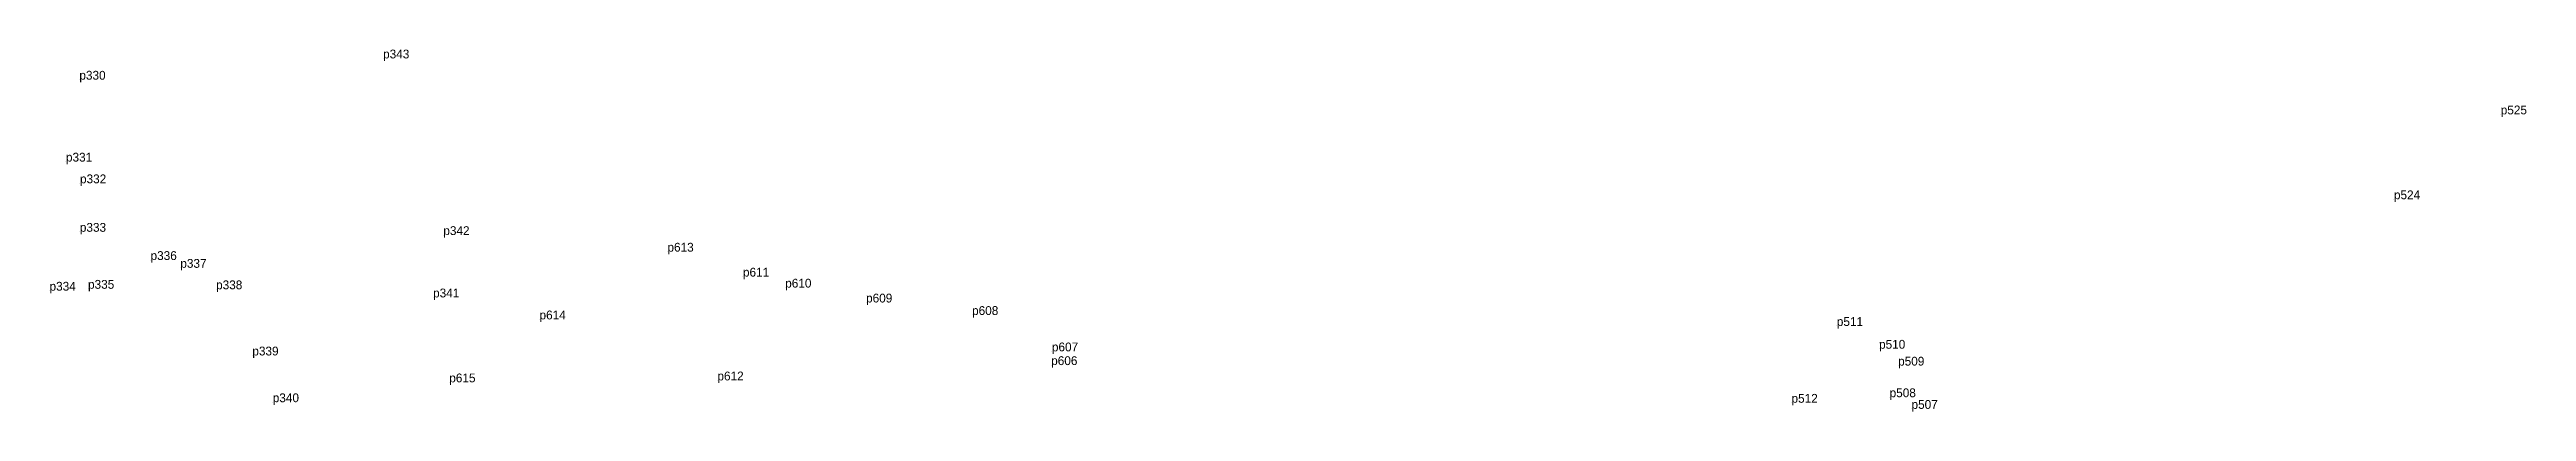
# Model space of a CAD drawing. Extents: x -2 to 54773767, y -1 to 183694297.
# Drawn here: x 544634 to 545139, y 1837680 to 1837754 of the extents above; entities that cross this region are included whole.
import ezdxf

# ---------------------------------------------------------------- set-up
doc = ezdxf.new("R2010")
doc.units = 0
doc.layers.add('Level 12', color=7, linetype='Continuous')
doc.layers.add('Level 7', color=7, linetype='Continuous')

msp = doc.modelspace()

# ---------------------------------------------------------------- texts
at = {"layer": 'Level 12'}
for s, p in [('p343', (544702.068, 1837751.859)), ('p330', (544640.1, 1837747.519)), ('p525', (545134.107, 1837740.432)), ('p331', (544637.366, 1837730.788)), ('p332', (544640.231, 1837726.357)), ('p524', (545112.323, 1837723.094)), ('p333', (544640.201, 1837716.452)), ('p342', (544714.359, 1837715.784)), ('p336', (544654.624, 1837710.684)), ('p613', (544760.088, 1837712.393)), ('p337', (544660.7, 1837709.095)), ('p611', (544775.487, 1837707.298)), ('p334', (544634.017, 1837704.422)), ('p335', (544641.867, 1837704.811)), ('p338', (544667.997, 1837704.709)), ('p341', (544712.266, 1837703.045)), ('p610', (544784.11, 1837705.048)), ('p609', (544800.604, 1837702.008)), ('p614', (544733.984, 1837698.553)), ('p608', (544822.232, 1837699.457)), ('p511', (544998.661, 1837697.212)), ('p339', (544675.392, 1837691.191)), ('p607', (544838.52, 1837692.03)), ('p510', (545007.273, 1837692.565)), ('p615', (544715.57, 1837685.699)), ('p612', (544770.279, 1837686.091)), ('p606', (544838.373, 1837689.227)), ('p509', (545011.163, 1837689.118)), ('p340', (544679.557, 1837681.641)), ('p512', (544989.413, 1837681.528)), ('p508', (545009.432, 1837682.66)), ('p507', (545013.901, 1837680.281))]:
    msp.add_text(s, height=1.8, dxfattribs=at).set_placement(p)

# ---------------------------------------------------------------- linework, layer by layer
at = {"layer": 'Level 7'}
for p, q in [((544702.068, 1837751.859), (544702.068, 1837751.859)), ((544640.1, 1837747.519), (544640.1, 1837747.519)), ((545134.107, 1837740.432), (545134.107, 1837740.432)), ((544637.366, 1837730.788), (544637.366, 1837730.788)), ((544640.231, 1837726.357), (544640.231, 1837726.357)), ((545112.323, 1837723.094), (545112.323, 1837723.094)), ((544640.201, 1837716.452), (544640.201, 1837716.452)), ((544714.359, 1837715.784), (544714.359, 1837715.784)), ((544760.088, 1837712.393), (544760.088, 1837712.393)), ((544654.624, 1837710.684), (544654.624, 1837710.684)), ((544660.7, 1837709.095), (544660.7, 1837709.095)), ((544775.487, 1837707.298), (544775.487, 1837707.298)), ((544634.017, 1837704.422), (544634.017, 1837704.422)), ((544641.867, 1837704.811), (544641.867, 1837704.811)), ((544667.997, 1837704.709), (544667.997, 1837704.709)), ((544712.266, 1837703.045), (544712.266, 1837703.045)), ((544784.11, 1837705.048), (544784.11, 1837705.048)), ((544733.984, 1837698.553), (544733.984, 1837698.553)), ((544800.604, 1837702.008), (544800.604, 1837702.008)), ((544822.232, 1837699.457), (544822.232, 1837699.457)), ((544998.661, 1837697.212), (544998.661, 1837697.212)), ((545007.273, 1837692.565), (545007.273, 1837692.565)), ((544675.392, 1837691.191), (544675.392, 1837691.191)), ((544838.373, 1837689.227), (544838.373, 1837689.227)), ((544838.52, 1837692.03), (544838.52, 1837692.03)), ((545011.163, 1837689.118), (545011.163, 1837689.118)), ((544715.57, 1837685.699), (544715.57, 1837685.699)), ((544770.279, 1837686.091), (544770.279, 1837686.091)), ((545009.432, 1837682.66), (545009.432, 1837682.66)), ((544679.557, 1837681.641), (544679.557, 1837681.641)), ((544989.413, 1837681.528), (544989.413, 1837681.528)), ((545013.901, 1837680.281), (545013.901, 1837680.281))]:
    msp.add_line(p, q, dxfattribs=at)

msp.set_redraw_order([(e.dxf.handle, doc.entitydb.next_handle()) for e in msp.query("TEXT MTEXT ATTDEF DIMENSION ARC_DIMENSION")])  # texts and dimensions are drawn at this point

doc.saveas('drawing.dxf')
